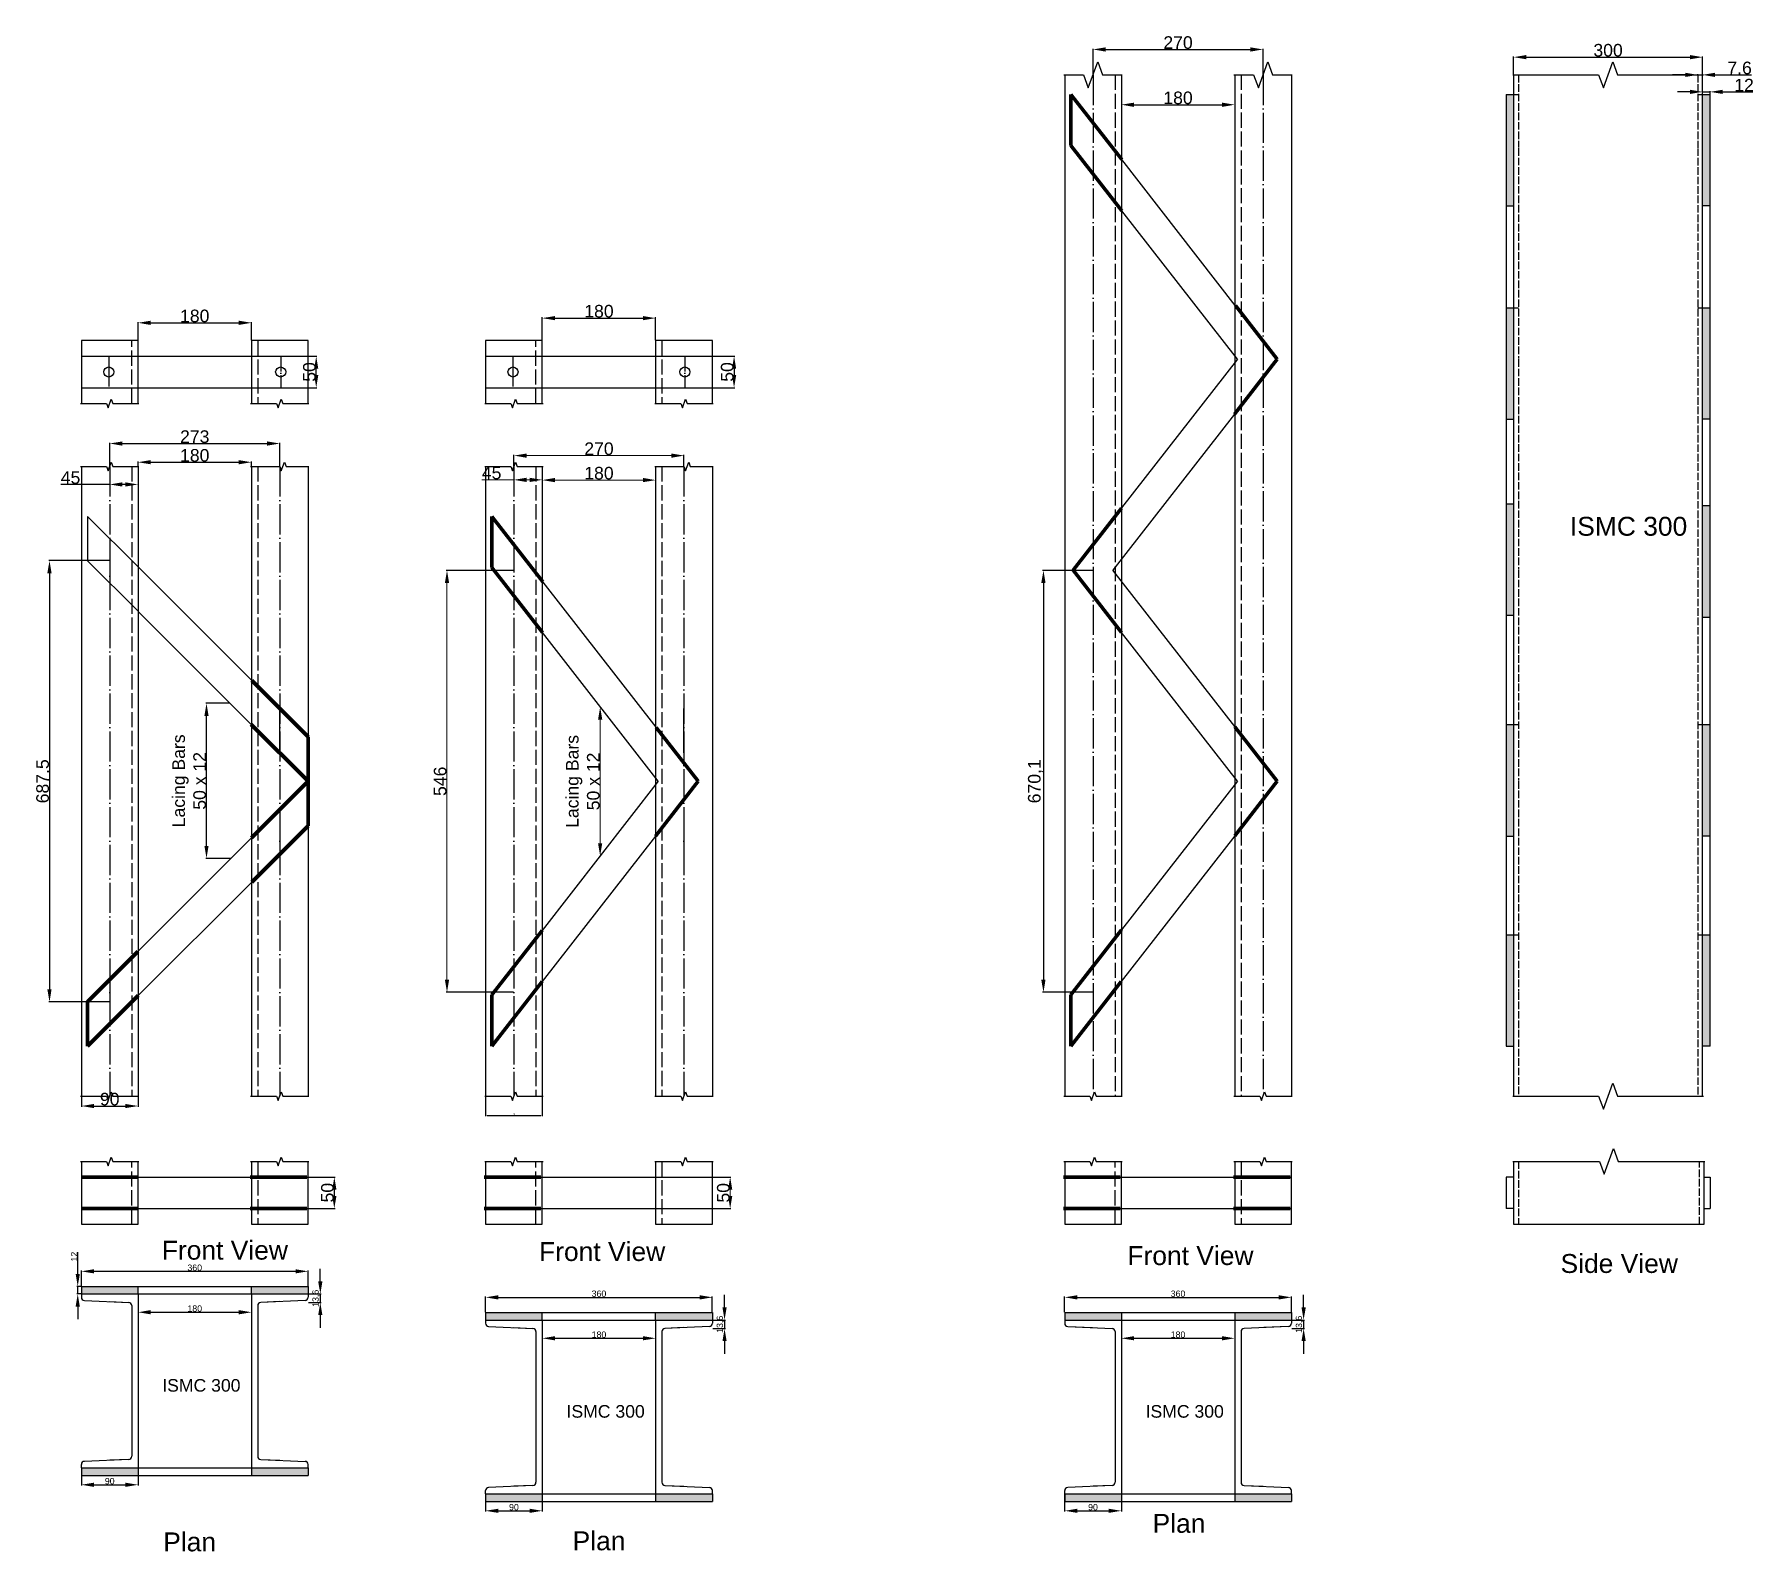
# Model space of a CAD drawing. Header units: millimetres. Extents: x 871 to 3601, y 145 to 2554.
import ezdxf

# ---------------------------------------------------------------- set-up
doc = ezdxf.new("R2010")
doc.units = ezdxf.units.MM
doc.linetypes.add('ACAD_ISO02W100', pattern=[15, 12, -3])
doc.linetypes.add('ACAD_ISO04W100', pattern=[30, 24, -3, 0, -3])
doc.styles.get("Standard").update_dxf_attribs({"font": 'arial.ttf'})
doc.dimstyles.new('ISO-25', dxfattribs={"dimtxt": 2.5, "dimasz": 2.5, "dimexe": 1.25, "dimexo": 0.625, "dimtad": 1, "dimtxsty": 'Standard', "dimcen": 2.5, "dimadec": 0, "dimazin": 0, "dimtfac": 1, "dimtmove": 0, "dimatfit": 3, "dimfxl": 1, "dimarcsym": 0})

msp = doc.modelspace()

# ---------------------------------------------------------------- texts
at = {"attachment_point": 1}
for s, width, insert, char_height in [('ISMC 300', 203.02116, (3309.298, 1788.153), 30), ('Front View ', 233.37819, (1073.573, 638.571), 30), ('Front View ', 233.37819, (1672.613, 636.421), 30), ('Front View ', 233.37819, (2606.687, 630.002), 30), ('Side View ', 233.37819, (3294.407, 617.43), 30), ('ISMC 300', 203.02116, (1074.338, 418.909), 20), ('ISMC 300', 203.02116, (1716.17, 377.58), 20), ('ISMC 300', 203.02116, (2635.6, 377.58), 20), ('Plan', 130.69787, (2646.684, 204.808), 30), ('Plan', 130.69787, (1075.852, 175.311), 30), ('Plan', 130.69787, (1725.902, 177.029), 30)]:
    msp.add_mtext_dynamic_manual_height_columns(s, width=width, gutter_width=12.5, heights=[0], dxfattribs=dict(at, insert=insert, char_height=char_height))

# ---------------------------------------------------------------- blocks, each defined once
blk = doc.blocks.new('*D44')
at = {"color": 0, "lineweight": -2, "transparency": 16777216}
for p, q in [((1035.9, 2068.8), (1035.9, 2097.5)), ((1055.9, 2096.3), (1195.9, 2096.3)), ((1215.9, 2068.8), (1215.9, 2097.5))]:
    blk.add_line(p, q, dxfattribs=at)
at = {"color": 0, "transparency": 16777216}
for points in [[(1055.9, 2099.6), (1055.9, 2092.9), (1035.9, 2096.3)], [(1195.9, 2099.6), (1195.9, 2092.9), (1215.9, 2096.3)]]:
    blk.add_solid(points, dxfattribs=at)
at = {"layer": 'Defpoints', "color": 0, "transparency": 16777216}
for p in [(1215.9, 2096.3), (1035.9, 2068.2), (1215.9, 2068.2)]:
    blk.add_point(p, dxfattribs=at)
at = {"color": 0, "transparency": 16777216, "insert": (1125.9, 2107.1), "char_height": 20, "attachment_point": 5}
blk.add_mtext('180', dxfattribs=at)
blk = doc.blocks.new('*D45')
at = {"color": 0, "lineweight": -2, "transparency": 16777216}
for p, q in [((1306.5, 2043.2), (1320, 2043.2)), ((1318.8, 2013.2), (1318.8, 2023.2)), ((1306.5, 1993.2), (1320, 1993.2))]:
    blk.add_line(p, q, dxfattribs=at)
at = {"color": 0, "transparency": 16777216}
for points in [[(1315.5, 2023.2), (1322.1, 2023.2), (1318.8, 2043.2)], [(1315.5, 2013.2), (1322.1, 2013.2), (1318.8, 1993.2)]]:
    blk.add_solid(points, dxfattribs=at)
at = {"layer": 'Defpoints', "color": 0, "transparency": 16777216}
for p in [(1305.9, 2043.2), (1318.8, 2043.2), (1305.9, 1993.2)]:
    blk.add_point(p, dxfattribs=at)
at = {"color": 0, "transparency": 16777216, "insert": (1308, 2018.2), "char_height": 20, "attachment_point": 5, "rotation": 90}
blk.add_mtext('50', dxfattribs=at)
blk = doc.blocks.new('*D46')
at = {"color": 0, "lineweight": -2, "transparency": 16777216}
for p, q in [((990.9, 1868.8), (990.9, 1905.8)), ((1010.9, 1904.6), (1240.9, 1904.6)), ((1260.9, 1868.8), (1260.9, 1905.8))]:
    blk.add_line(p, q, dxfattribs=at)
at = {"color": 0, "transparency": 16777216}
for points in [[(1010.9, 1907.9), (1010.9, 1901.2), (990.9, 1904.6)], [(1240.9, 1907.9), (1240.9, 1901.2), (1260.9, 1904.6)]]:
    blk.add_solid(points, dxfattribs=at)
at = {"layer": 'Defpoints', "color": 0, "transparency": 16777216}
for p in [(1260.9, 1904.6), (990.9, 1868.2), (1260.9, 1868.2)]:
    blk.add_point(p, dxfattribs=at)
at = {"color": 0, "transparency": 16777216, "insert": (1125.9, 1915.4), "char_height": 20, "attachment_point": 5}
blk.add_mtext('273', dxfattribs=at)
blk = doc.blocks.new('*D47')
at = {"color": 0, "lineweight": -2, "transparency": 16777216}
for p, q in [((1035.9, 1868.8), (1035.9, 1876.2)), ((1055.9, 1874.9), (1195.9, 1874.9)), ((1215.9, 1868.8), (1215.9, 1876.2))]:
    blk.add_line(p, q, dxfattribs=at)
at = {"color": 0, "transparency": 16777216}
for points in [[(1055.9, 1878.2), (1055.9, 1871.6), (1035.9, 1874.9)], [(1195.9, 1878.2), (1195.9, 1871.6), (1215.9, 1874.9)]]:
    blk.add_solid(points, dxfattribs=at)
at = {"layer": 'Defpoints', "color": 0, "transparency": 16777216}
for p in [(1035.9, 1868.2), (1215.9, 1874.9), (1215.9, 1868.2)]:
    blk.add_point(p, dxfattribs=at)
at = {"color": 0, "transparency": 16777216, "insert": (1125.9, 1885.7), "char_height": 20, "attachment_point": 5}
blk.add_mtext('180', dxfattribs=at)
blk = doc.blocks.new('*D48')
at = {"color": 0, "lineweight": -2, "transparency": 16777216}
for p, q in [((990.9, 1867.6), (990.9, 1838.4)), ((1035.9, 1867.6), (1035.9, 1838.4)), ((990.9, 1839.6), (913.2, 1839.6)), ((1015.9, 1839.6), (1010.9, 1839.6))]:
    blk.add_line(p, q, dxfattribs=at)
at = {"color": 0, "transparency": 16777216}
for points in [[(1010.9, 1842.9), (1010.9, 1836.3), (990.9, 1839.6)], [(1015.9, 1842.9), (1015.9, 1836.3), (1035.9, 1839.6)]]:
    blk.add_solid(points, dxfattribs=at)
at = {"layer": 'Defpoints', "color": 0, "transparency": 16777216}
for p in [(990.9, 1868.2), (1035.9, 1868.2), (990.9, 1839.6)]:
    blk.add_point(p, dxfattribs=at)
at = {"color": 0, "transparency": 16777216, "insert": (928.7, 1850.4), "char_height": 20, "attachment_point": 5}
blk.add_mtext('45', dxfattribs=at)
blk = doc.blocks.new('*D49')
at = {"color": 0, "lineweight": -2, "transparency": 16777216}
for p, q in [((990.3, 1718.6), (894, 1718.6)), ((895.3, 1698.6), (895.3, 1037.8)), ((990.3, 1017.8), (894, 1017.8))]:
    blk.add_line(p, q, dxfattribs=at)
at = {"color": 0, "transparency": 16777216}
for points in [[(891.9, 1698.6), (898.6, 1698.6), (895.3, 1718.6)], [(891.9, 1037.8), (898.6, 1037.8), (895.3, 1017.8)]]:
    blk.add_solid(points, dxfattribs=at)
at = {"layer": 'Defpoints', "color": 0, "transparency": 16777216}
for p in [(990.9, 1718.6), (895.3, 1017.8), (990.9, 1017.8)]:
    blk.add_point(p, dxfattribs=at)
at = {"color": 0, "transparency": 16777216, "insert": (884.4, 1368.2), "char_height": 20, "attachment_point": 5, "rotation": 90}
blk.add_mtext('687.5', dxfattribs=at)
blk = doc.blocks.new('*D50')
at = {"color": 0, "lineweight": -2, "transparency": 16777216}
for p, q in [((945.9, 867.6), (945.9, 851.3)), ((965.9, 852.5), (1015.9, 852.5)), ((1035.9, 867.6), (1035.9, 851.3))]:
    blk.add_line(p, q, dxfattribs=at)
at = {"color": 0, "transparency": 16777216}
for points in [[(965.9, 855.8), (965.9, 849.2), (945.9, 852.5)], [(1015.9, 855.8), (1015.9, 849.2), (1035.9, 852.5)]]:
    blk.add_solid(points, dxfattribs=at)
at = {"layer": 'Defpoints', "color": 0, "transparency": 16777216}
for p in [(945.9, 868.2), (1035.9, 868.2), (1035.9, 852.5)]:
    blk.add_point(p, dxfattribs=at)
at = {"color": 0, "transparency": 16777216, "insert": (990.9, 863.3), "char_height": 20, "attachment_point": 5}
blk.add_mtext('90', dxfattribs=at)
blk = doc.blocks.new('*D51')
at = {"color": 0, "lineweight": -2, "transparency": 16777216}
for p, q in [((1306.5, 739.7), (1348.8, 739.7)), ((1347.5, 719.7), (1347.5, 709.7)), ((1306.5, 689.7), (1348.8, 689.7))]:
    blk.add_line(p, q, dxfattribs=at)
at = {"color": 0, "transparency": 16777216}
for points in [[(1344.2, 719.7), (1350.9, 719.7), (1347.5, 739.7)], [(1344.2, 709.7), (1350.9, 709.7), (1347.5, 689.7)]]:
    blk.add_solid(points, dxfattribs=at)
at = {"layer": 'Defpoints', "color": 0, "transparency": 16777216}
for p in [(1305.9, 739.7), (1305.9, 689.7), (1347.5, 689.7)]:
    blk.add_point(p, dxfattribs=at)
at = {"color": 0, "transparency": 16777216, "insert": (1336.7, 714.9), "char_height": 20, "attachment_point": 5, "rotation": 90}
blk.add_mtext('50', dxfattribs=at)
blk = doc.blocks.new('*D52')
at = {"color": 0, "lineweight": -2, "transparency": 16777216}
for p, q in [((1181.4, 1492.1), (1143.4, 1492.1)), ((1144.6, 1265.7), (1144.6, 1472.1)), ((1182.7, 1245.7), (1143.4, 1245.7))]:
    blk.add_line(p, q, dxfattribs=at)
at = {"color": 0, "transparency": 16777216}
for points in [[(1141.3, 1472.1), (1147.9, 1472.1), (1144.6, 1492.1)], [(1141.3, 1265.7), (1147.9, 1265.7), (1144.6, 1245.7)]]:
    blk.add_solid(points, dxfattribs=at)
at = {"layer": 'Defpoints', "color": 0, "transparency": 16777216}
for p in [(1144.6, 1492.1), (1182, 1492.1), (1183.4, 1245.7)]:
    blk.add_point(p, dxfattribs=at)
at = {"color": 0, "transparency": 16777216, "insert": (1117.1, 1368.9), "char_height": 20, "attachment_point": 5, "rotation": 90}
blk.add_mtext('Lacing Bars\\P50 x 12', dxfattribs=at)
blk = doc.blocks.new('*D53')
at = {"color": 0, "lineweight": -2, "transparency": 16777216}
for p, q in [((1677.7, 2068.8), (1677.7, 2105)), ((1697.7, 2103.7), (1837.7, 2103.7)), ((1857.7, 2068.8), (1857.7, 2105))]:
    blk.add_line(p, q, dxfattribs=at)
at = {"color": 0, "transparency": 16777216}
for points in [[(1697.7, 2107), (1697.7, 2100.4), (1677.7, 2103.7)], [(1837.7, 2107), (1837.7, 2100.4), (1857.7, 2103.7)]]:
    blk.add_solid(points, dxfattribs=at)
at = {"layer": 'Defpoints', "color": 0, "transparency": 16777216}
for p in [(1857.7, 2103.7), (1677.7, 2068.2), (1857.7, 2068.2)]:
    blk.add_point(p, dxfattribs=at)
at = {"color": 0, "transparency": 16777216, "insert": (1767.7, 2114.6), "char_height": 20, "attachment_point": 5}
blk.add_mtext('180', dxfattribs=at)
blk = doc.blocks.new('*D54')
at = {"color": 0, "lineweight": -2, "transparency": 16777216}
for p, q in [((1632.7, 1868.8), (1632.7, 1886.6)), ((1902.7, 1868.8), (1902.7, 1886.6))]:
    blk.add_line(p, q, dxfattribs=at)
at = {"color": 0, "lineweight": 5, "transparency": 16777216}
blk.add_line((1652.7, 1885.4), (1882.7, 1885.4), dxfattribs=at)
at = {"color": 0, "transparency": 16777216}
for points in [[(1652.7, 1888.7), (1652.7, 1882), (1632.7, 1885.4)], [(1882.7, 1888.7), (1882.7, 1882), (1902.7, 1885.4)]]:
    blk.add_solid(points, dxfattribs=at)
at = {"layer": 'Defpoints', "color": 0, "transparency": 16777216}
for p in [(1902.7, 1885.4), (1632.7, 1868.2), (1902.7, 1868.2)]:
    blk.add_point(p, dxfattribs=at)
at = {"color": 0, "transparency": 16777216, "insert": (1767.7, 1896.2), "char_height": 20, "attachment_point": 5}
blk.add_mtext('270', dxfattribs=at)
blk = doc.blocks.new('*D55')
at = {"color": 0, "lineweight": -2, "transparency": 16777216}
for p, q in [((1632.7, 1867.6), (1632.7, 1845.6)), ((1677.7, 1867.6), (1677.7, 1845.6))]:
    blk.add_line(p, q, dxfattribs=at)
at = {"color": 0, "lineweight": 5, "transparency": 16777216}
for p, q in [((1632.7, 1846.9), (1581.9, 1846.9)), ((1657.7, 1846.9), (1652.7, 1846.9))]:
    blk.add_line(p, q, dxfattribs=at)
at = {"color": 0, "transparency": 16777216}
for points in [[(1652.7, 1850.2), (1652.7, 1843.5), (1632.7, 1846.9)], [(1657.7, 1850.2), (1657.7, 1843.5), (1677.7, 1846.9)]]:
    blk.add_solid(points, dxfattribs=at)
at = {"layer": 'Defpoints', "color": 0, "transparency": 16777216}
for p in [(1632.7, 1868.2), (1677.7, 1868.2), (1677.7, 1846.9)]:
    blk.add_point(p, dxfattribs=at)
at = {"color": 0, "transparency": 16777216, "insert": (1597.3, 1857.7), "char_height": 20, "attachment_point": 5}
blk.add_mtext('45', dxfattribs=at)
blk = doc.blocks.new('*D56')
at = {"color": 0, "lineweight": -2, "transparency": 16777216}
for p, q in [((1632.1, 1703.2), (1525.2, 1703.2)), ((1632.1, 1033.1), (1525.2, 1033.1))]:
    blk.add_line(p, q, dxfattribs=at)
at = {"color": 0, "lineweight": 5, "transparency": 16777216}
blk.add_line((1526.4, 1683.2), (1526.4, 1053.1), dxfattribs=at)
at = {"color": 0, "transparency": 16777216}
for points in [[(1523.1, 1683.2), (1529.8, 1683.2), (1526.4, 1703.2)], [(1523.1, 1053.1), (1529.8, 1053.1), (1526.4, 1033.1)]]:
    blk.add_solid(points, dxfattribs=at)
at = {"layer": 'Defpoints', "color": 0, "transparency": 16777216}
for p in [(1632.7, 1703.2), (1526.4, 1033.1), (1632.7, 1033.1)]:
    blk.add_point(p, dxfattribs=at)
at = {"color": 0, "transparency": 16777216, "insert": (1515.6, 1368.2), "char_height": 20, "attachment_point": 5, "rotation": 90}
blk.add_mtext('546', dxfattribs=at)
blk = doc.blocks.new('*D57')
at = {"color": 0, "lineweight": -2, "transparency": 16777216}
for p, q in [((1769.3, 1486.3), (1768.4, 1486.3)), ((1770.2, 1249.7), (1770.9, 1249.7))]:
    blk.add_line(p, q, dxfattribs=at)
at = {"color": 0, "lineweight": 5, "transparency": 16777216}
blk.add_line((1769.6, 1269.7), (1769.6, 1466.3), dxfattribs=at)
at = {"color": 0, "transparency": 16777216}
for points in [[(1766.3, 1466.3), (1772.9, 1466.3), (1769.6, 1486.3)], [(1766.3, 1269.7), (1772.9, 1269.7), (1769.6, 1249.7)]]:
    blk.add_solid(points, dxfattribs=at)
at = {"layer": 'Defpoints', "color": 0, "transparency": 16777216}
for p in [(1769.6, 1486.3), (1769.9, 1486.3), (1769.6, 1249.7)]:
    blk.add_point(p, dxfattribs=at)
at = {"color": 0, "transparency": 16777216, "insert": (1742.1, 1368), "char_height": 20, "attachment_point": 5, "rotation": 90}
blk.add_mtext('Lacing Bars \\P50 x 12', dxfattribs=at)
blk = doc.blocks.new('*D58')
at = {"color": 0, "lineweight": -2, "transparency": 16777216}
for p, q in [((1677.7, 1867.6), (1677.7, 1845.3)), ((1857.7, 1867.6), (1857.7, 1845.3))]:
    blk.add_line(p, q, dxfattribs=at)
at = {"color": 0, "lineweight": 5, "transparency": 16777216}
blk.add_line((1697.7, 1846.5), (1837.7, 1846.5), dxfattribs=at)
at = {"color": 0, "transparency": 16777216}
for points in [[(1697.7, 1849.9), (1697.7, 1843.2), (1677.7, 1846.5)], [(1837.7, 1849.9), (1837.7, 1843.2), (1857.7, 1846.5)]]:
    blk.add_solid(points, dxfattribs=at)
at = {"layer": 'Defpoints', "color": 0, "transparency": 16777216}
for p in [(1677.7, 1868.2), (1857.7, 1868.2), (1857.7, 1846.5)]:
    blk.add_point(p, dxfattribs=at)
at = {"color": 0, "transparency": 16777216, "insert": (1767.7, 1857.4), "char_height": 20, "attachment_point": 5}
blk.add_mtext('180', dxfattribs=at)
blk = doc.blocks.new('*D59')
at = {"color": 0, "lineweight": -2, "transparency": 16777216}
for p, q in [((1948.3, 2043.2), (1983.5, 2043.2)), ((1982.2, 2023.2), (1982.2, 2013.2)), ((1948.3, 1993.2), (1983.5, 1993.2))]:
    blk.add_line(p, q, dxfattribs=at)
at = {"color": 0, "transparency": 16777216}
for points in [[(1978.9, 2023.2), (1985.6, 2023.2), (1982.2, 2043.2)], [(1978.9, 2013.2), (1985.6, 2013.2), (1982.2, 1993.2)]]:
    blk.add_solid(points, dxfattribs=at)
at = {"layer": 'Defpoints', "color": 0, "transparency": 16777216}
for p in [(1947.7, 2043.2), (1947.7, 1993.2), (1982.2, 1993.2)]:
    blk.add_point(p, dxfattribs=at)
at = {"color": 0, "transparency": 16777216, "insert": (1971.4, 2018.2), "char_height": 20, "attachment_point": 5, "rotation": 90}
blk.add_mtext('50', dxfattribs=at)
blk = doc.blocks.new('*D60')
at = {"color": 0, "lineweight": -2, "transparency": 16777216}
for p, q in [((1948.3, 739.7), (1977.3, 739.7)), ((1948.3, 689.7), (1977.3, 689.7))]:
    blk.add_line(p, q, dxfattribs=at)
at = {"color": 0, "lineweight": 5, "transparency": 16777216}
blk.add_line((1976, 719.7), (1976, 709.7), dxfattribs=at)
at = {"color": 0, "transparency": 16777216}
for points in [[(1972.7, 719.7), (1979.4, 719.7), (1976, 739.7)], [(1972.7, 709.7), (1979.4, 709.7), (1976, 689.7)]]:
    blk.add_solid(points, dxfattribs=at)
at = {"layer": 'Defpoints', "color": 0, "transparency": 16777216}
for p in [(1947.7, 739.7), (1947.7, 689.7), (1976, 689.7)]:
    blk.add_point(p, dxfattribs=at)
at = {"color": 0, "transparency": 16777216, "insert": (1965.2, 714.7), "char_height": 20, "attachment_point": 5, "rotation": 90}
blk.add_mtext('50', dxfattribs=at)
blk = doc.blocks.new('*D61')
at = {"color": 0, "lineweight": -2, "transparency": 16777216}
for p, q in [((1587.7, 867.6), (1587.7, 836.3)), ((1677.7, 867.6), (1677.7, 836.3)), ((1590.2, 837.5), (1675.2, 837.5))]:
    blk.add_line(p, q, dxfattribs=at)
at = {"color": 0, "transparency": 16777216}
for points in [[(1590.2, 838), (1590.2, 837.1), (1587.7, 837.5)], [(1675.2, 838), (1675.2, 837.1), (1677.7, 837.5)]]:
    blk.add_solid(points, dxfattribs=at)
at = {"layer": 'Defpoints', "color": 0, "transparency": 16777216}
for p in [(1587.7, 868.2), (1677.7, 868.2), (1677.7, 837.5)]:
    blk.add_point(p, dxfattribs=at)
at = {"color": 0, "transparency": 16777216, "insert": (1632.7, 839.4), "char_height": 2.5, "attachment_point": 5}
blk.add_mtext('90', dxfattribs=at)
blk = doc.blocks.new('*D62')
at = {"color": 0, "lineweight": -2, "transparency": 16777216}
for p, q in [((2552.1, 2490.7), (2552.1, 2531.6)), ((2572.1, 2530.4), (2802.1, 2530.4)), ((2822.1, 2490.7), (2822.1, 2531.6))]:
    blk.add_line(p, q, dxfattribs=at)
at = {"color": 0, "transparency": 16777216}
for points in [[(2572.1, 2533.7), (2572.1, 2527), (2552.1, 2530.4)], [(2802.1, 2533.7), (2802.1, 2527), (2822.1, 2530.4)]]:
    blk.add_solid(points, dxfattribs=at)
at = {"layer": 'Defpoints', "color": 0, "transparency": 16777216}
for p in [(2822.1, 2530.4), (2552.1, 2490), (2822.1, 2490)]:
    blk.add_point(p, dxfattribs=at)
at = {"color": 0, "transparency": 16777216, "insert": (2687.1, 2541.2), "char_height": 20, "attachment_point": 5}
blk.add_mtext('270', dxfattribs=at)
blk = doc.blocks.new('*D63')
at = {"color": 0, "lineweight": -2, "transparency": 16777216}
for p, q in [((2597.1, 2489.4), (2597.1, 2441.3)), ((2777.1, 2489.4), (2777.1, 2441.3)), ((2617.1, 2442.6), (2757.1, 2442.6))]:
    blk.add_line(p, q, dxfattribs=at)
at = {"color": 0, "transparency": 16777216}
for points in [[(2617.1, 2445.9), (2617.1, 2439.2), (2597.1, 2442.6)], [(2757.1, 2445.9), (2757.1, 2439.2), (2777.1, 2442.6)]]:
    blk.add_solid(points, dxfattribs=at)
at = {"layer": 'Defpoints', "color": 0, "transparency": 16777216}
for p in [(2597.1, 2490), (2777.1, 2490), (2777.1, 2442.6)]:
    blk.add_point(p, dxfattribs=at)
at = {"color": 0, "transparency": 16777216, "insert": (2687.1, 2453.4), "char_height": 20, "attachment_point": 5}
blk.add_mtext('180', dxfattribs=at)
blk = doc.blocks.new('*D64')
at = {"color": 0, "lineweight": -2, "transparency": 16777216}
for p, q in [((2551.5, 1703.2), (2472.1, 1703.2)), ((2473.4, 1683.2), (2473.4, 1053.1)), ((2551.5, 1033.1), (2472.1, 1033.1))]:
    blk.add_line(p, q, dxfattribs=at)
at = {"color": 0, "transparency": 16777216}
for points in [[(2470, 1683.2), (2476.7, 1683.2), (2473.4, 1703.2)], [(2470, 1053.1), (2476.7, 1053.1), (2473.4, 1033.1)]]:
    blk.add_solid(points, dxfattribs=at)
at = {"layer": 'Defpoints', "color": 0, "transparency": 16777216}
for p in [(2552.1, 1703.2), (2473.4, 1033.1), (2552.1, 1033.1)]:
    blk.add_point(p, dxfattribs=at)
at = {"color": 0, "transparency": 16777216, "insert": (2460.7, 1368.2), "char_height": 20, "attachment_point": 5, "rotation": 90}
blk.add_mtext('670,1', dxfattribs=at)
blk = doc.blocks.new('*D65')
at = {"color": 0, "lineweight": -2, "transparency": 16777216}
for p, q in [((3219.9, 2490.7), (3219.9, 2519.4)), ((3239.9, 2518.1), (3499.9, 2518.1)), ((3519.9, 2490.7), (3519.9, 2519.4))]:
    blk.add_line(p, q, dxfattribs=at)
at = {"color": 0, "transparency": 16777216}
for points in [[(3239.9, 2521.5), (3239.9, 2514.8), (3219.9, 2518.1)], [(3499.9, 2521.5), (3499.9, 2514.8), (3519.9, 2518.1)]]:
    blk.add_solid(points, dxfattribs=at)
at = {"layer": 'Defpoints', "color": 0, "transparency": 16777216}
for p in [(3519.9, 2518.1), (3219.9, 2490), (3519.9, 2490)]:
    blk.add_point(p, dxfattribs=at)
at = {"color": 0, "transparency": 16777216, "insert": (3369.9, 2529), "char_height": 20, "attachment_point": 5}
blk.add_mtext('300', dxfattribs=at)
blk = doc.blocks.new('*D66')
at = {"color": 0, "lineweight": -2, "transparency": 16777216}
for p, q in [((3499.9, 2463), (3479.9, 2463)), ((3519.9, 2459.6), (3519.9, 2464.3)), ((3519.9, 2463), (3531.9, 2463)), ((3531.9, 2459.6), (3531.9, 2464.3)), ((3551.9, 2463), (3599.7, 2463))]:
    blk.add_line(p, q, dxfattribs=at)
at = {"color": 0, "transparency": 16777216}
for points in [[(3499.9, 2466.4), (3499.9, 2459.7), (3519.9, 2463)], [(3551.9, 2466.4), (3551.9, 2459.7), (3531.9, 2463)]]:
    blk.add_solid(points, dxfattribs=at)
at = {"layer": 'Defpoints', "color": 0, "transparency": 16777216}
for p in [(3519.9, 2459), (3531.9, 2463), (3531.9, 2459)]:
    blk.add_point(p, dxfattribs=at)
at = {"color": 0, "transparency": 16777216, "insert": (3585.8, 2473.7), "char_height": 20, "attachment_point": 5}
blk.add_mtext('12', dxfattribs=at)
blk = doc.blocks.new('*D67')
at = {"color": 0, "lineweight": -2, "transparency": 16777216}
for p, q in [((3492.3, 2490), (3472.3, 2490)), ((3512.3, 2490.7), (3512.3, 2491.3)), ((3512.3, 2490), (3519.9, 2490)), ((3519.9, 2490.7), (3519.9, 2491.3)), ((3539.9, 2490), (3597.4, 2490))]:
    blk.add_line(p, q, dxfattribs=at)
at = {"color": 0, "transparency": 16777216}
for points in [[(3492.3, 2493.4), (3492.3, 2486.7), (3512.3, 2490)], [(3539.9, 2493.4), (3539.9, 2486.7), (3519.9, 2490)]]:
    blk.add_solid(points, dxfattribs=at)
at = {"layer": 'Defpoints', "color": 0, "transparency": 16777216}
for p in [(3512.3, 2490), (3519.9, 2490), (3519.9, 2490)]:
    blk.add_point(p, dxfattribs=at)
at = {"color": 0, "transparency": 16777216, "insert": (3578.7, 2500.9), "char_height": 20, "attachment_point": 5}
blk.add_mtext('7.6', dxfattribs=at)
blk = doc.blocks.new('*D68')
at = {"color": 0, "lineweight": -2, "transparency": 16777216}
for p, q in [((945.9, 566.6), (945.9, 591.3)), ((965.9, 590), (1285.9, 590)), ((1305.9, 566.6), (1305.9, 591.3))]:
    blk.add_line(p, q, dxfattribs=at)
at = {"color": 0, "transparency": 16777216}
for points in [[(965.9, 593.3), (965.9, 586.7), (945.9, 590)], [(1285.9, 593.3), (1285.9, 586.7), (1305.9, 590)]]:
    blk.add_solid(points, dxfattribs=at)
at = {"layer": 'Defpoints', "color": 0, "transparency": 16777216}
for p in [(1305.9, 590), (945.9, 566), (1305.9, 566)]:
    blk.add_point(p, dxfattribs=at)
at = {"color": 0, "transparency": 16777216, "insert": (1125.9, 595.7), "char_height": 10, "attachment_point": 5}
blk.add_mtext('360', dxfattribs=at)
blk = doc.blocks.new('*D69')
at = {"color": 0, "lineweight": -2, "transparency": 16777216}
for p, q in [((940.1, 586), (940.1, 620.5)), ((945.3, 566), (938.9, 566)), ((945.3, 554), (938.9, 554)), ((940.1, 554), (940.1, 566)), ((940.1, 534), (940.1, 514))]:
    blk.add_line(p, q, dxfattribs=at)
at = {"color": 0, "transparency": 16777216}
for points in [[(936.8, 586), (943.5, 586), (940.1, 566)], [(936.8, 534), (943.5, 534), (940.1, 554)]]:
    blk.add_solid(points, dxfattribs=at)
at = {"layer": 'Defpoints', "color": 0, "transparency": 16777216}
for p in [(940.1, 566), (945.9, 566), (945.9, 554)]:
    blk.add_point(p, dxfattribs=at)
at = {"color": 0, "transparency": 16777216, "insert": (934.5, 613.3), "char_height": 10, "attachment_point": 5, "rotation": 90}
blk.add_mtext('12', dxfattribs=at)
blk = doc.blocks.new('*D41')
at = {"color": 0, "lineweight": -2, "transparency": 16777216}
for p, q in [((1325.3, 574), (1325.3, 594)), ((1306.5, 554), (1326.5, 554)), ((1325.3, 554), (1325.3, 540.4)), ((1306.5, 540.4), (1326.5, 540.4)), ((1325.3, 520.4), (1325.3, 500.4))]:
    blk.add_line(p, q, dxfattribs=at)
at = {"color": 0, "transparency": 16777216}
for points in [[(1321.9, 574), (1328.6, 574), (1325.3, 554)], [(1321.9, 520.4), (1328.6, 520.4), (1325.3, 540.4)]]:
    blk.add_solid(points, dxfattribs=at)
at = {"layer": 'Defpoints', "color": 0, "transparency": 16777216}
for p in [(1305.9, 554), (1305.9, 540.4), (1325.3, 540.4)]:
    blk.add_point(p, dxfattribs=at)
at = {"color": 0, "transparency": 16777216, "insert": (1318.6, 547.2), "char_height": 10, "attachment_point": 5, "rotation": 90}
blk.add_mtext('13,6', dxfattribs=at)
blk = doc.blocks.new('*D70')
at = {"color": 0, "lineweight": -2, "transparency": 16777216}
for p, q in [((945.9, 277.4), (945.9, 249.8)), ((1035.9, 277.4), (1035.9, 249.8)), ((965.9, 251), (1015.9, 251))]:
    blk.add_line(p, q, dxfattribs=at)
at = {"color": 0, "transparency": 16777216}
for points in [[(965.9, 254.4), (965.9, 247.7), (945.9, 251)], [(1015.9, 254.4), (1015.9, 247.7), (1035.9, 251)]]:
    blk.add_solid(points, dxfattribs=at)
at = {"layer": 'Defpoints', "color": 0, "transparency": 16777216}
for p in [(945.9, 278), (1035.9, 278), (1035.9, 251)]:
    blk.add_point(p, dxfattribs=at)
at = {"color": 0, "transparency": 16777216, "insert": (990.9, 256.8), "char_height": 10, "attachment_point": 5}
blk.add_mtext('90', dxfattribs=at)
blk = doc.blocks.new('*D71')
at = {"color": 0, "lineweight": -2, "transparency": 16777216}
for p, q in [((1035.9, 553.4), (1035.9, 523.8)), ((1215.9, 553.4), (1215.9, 523.8)), ((1055.9, 525), (1195.9, 525))]:
    blk.add_line(p, q, dxfattribs=at)
at = {"color": 0, "transparency": 16777216}
for points in [[(1055.9, 528.4), (1055.9, 521.7), (1035.9, 525)], [(1195.9, 528.4), (1195.9, 521.7), (1215.9, 525)]]:
    blk.add_solid(points, dxfattribs=at)
at = {"layer": 'Defpoints', "color": 0, "transparency": 16777216}
for p in [(1035.9, 554), (1215.9, 554), (1215.9, 525)]:
    blk.add_point(p, dxfattribs=at)
at = {"color": 0, "transparency": 16777216, "insert": (1125.9, 530.8), "char_height": 10, "attachment_point": 5}
blk.add_mtext('180', dxfattribs=at)
blk = doc.blocks.new('*D72')
at = {"color": 0, "lineweight": -2, "transparency": 16777216}
for p, q in [((1587.7, 525.3), (1587.7, 549.9)), ((1607.7, 548.7), (1927.7, 548.7)), ((1947.7, 525.3), (1947.7, 549.9))]:
    blk.add_line(p, q, dxfattribs=at)
at = {"color": 0, "transparency": 16777216}
for points in [[(1607.7, 552), (1607.7, 545.3), (1587.7, 548.7)], [(1927.7, 552), (1927.7, 545.3), (1947.7, 548.7)]]:
    blk.add_solid(points, dxfattribs=at)
at = {"layer": 'Defpoints', "color": 0, "transparency": 16777216}
for p in [(1947.7, 548.7), (1587.7, 524.7), (1947.7, 524.7)]:
    blk.add_point(p, dxfattribs=at)
at = {"color": 0, "transparency": 16777216, "insert": (1767.7, 554.4), "char_height": 10, "attachment_point": 5}
blk.add_mtext('360', dxfattribs=at)
blk = doc.blocks.new('*D42')
at = {"color": 0, "lineweight": -2, "transparency": 16777216}
for p, q in [((1967.1, 532.7), (1967.1, 552.7)), ((1948.3, 512.7), (1968.4, 512.7)), ((1948.3, 499.1), (1968.4, 499.1)), ((1967.1, 512.7), (1967.1, 499.1)), ((1967.1, 479.1), (1967.1, 459.1))]:
    blk.add_line(p, q, dxfattribs=at)
at = {"color": 0, "transparency": 16777216}
for points in [[(1963.8, 532.7), (1970.4, 532.7), (1967.1, 512.7)], [(1963.8, 479.1), (1970.4, 479.1), (1967.1, 499.1)]]:
    blk.add_solid(points, dxfattribs=at)
at = {"layer": 'Defpoints', "color": 0, "transparency": 16777216}
for p in [(1947.7, 512.7), (1947.7, 499.1), (1967.1, 499.1)]:
    blk.add_point(p, dxfattribs=at)
at = {"color": 0, "transparency": 16777216, "insert": (1960.5, 505.9), "char_height": 10, "attachment_point": 5, "rotation": 90}
blk.add_mtext('13,6', dxfattribs=at)
blk = doc.blocks.new('*D73')
at = {"color": 0, "lineweight": -2, "transparency": 16777216}
for p, q in [((1587.7, 236.1), (1587.7, 208.5)), ((1677.7, 236.1), (1677.7, 208.5)), ((1607.7, 209.7), (1657.7, 209.7))]:
    blk.add_line(p, q, dxfattribs=at)
at = {"color": 0, "transparency": 16777216}
for points in [[(1607.7, 213), (1607.7, 206.4), (1587.7, 209.7)], [(1657.7, 213), (1657.7, 206.4), (1677.7, 209.7)]]:
    blk.add_solid(points, dxfattribs=at)
at = {"layer": 'Defpoints', "color": 0, "transparency": 16777216}
for p in [(1587.7, 236.7), (1677.7, 236.7), (1677.7, 209.7)]:
    blk.add_point(p, dxfattribs=at)
at = {"color": 0, "transparency": 16777216, "insert": (1632.7, 215.4), "char_height": 10, "attachment_point": 5}
blk.add_mtext('90', dxfattribs=at)
blk = doc.blocks.new('*D74')
at = {"color": 0, "lineweight": -2, "transparency": 16777216}
for p, q in [((1677.7, 512.1), (1677.7, 482.4)), ((1857.7, 512.1), (1857.7, 482.4)), ((1697.7, 483.7), (1837.7, 483.7))]:
    blk.add_line(p, q, dxfattribs=at)
at = {"color": 0, "transparency": 16777216}
for points in [[(1697.7, 487), (1697.7, 480.4), (1677.7, 483.7)], [(1837.7, 487), (1837.7, 480.4), (1857.7, 483.7)]]:
    blk.add_solid(points, dxfattribs=at)
at = {"layer": 'Defpoints', "color": 0, "transparency": 16777216}
for p in [(1677.7, 512.7), (1857.7, 512.7), (1857.7, 483.7)]:
    blk.add_point(p, dxfattribs=at)
at = {"color": 0, "transparency": 16777216, "insert": (1767.7, 489.4), "char_height": 10, "attachment_point": 5}
blk.add_mtext('180', dxfattribs=at)
blk = doc.blocks.new('*D75')
at = {"color": 0, "lineweight": -2, "transparency": 16777216}
for p, q in [((2507.1, 525.3), (2507.1, 549.9)), ((2527.1, 548.7), (2847.1, 548.7)), ((2867.1, 525.3), (2867.1, 549.9))]:
    blk.add_line(p, q, dxfattribs=at)
at = {"color": 0, "transparency": 16777216}
for points in [[(2527.1, 552), (2527.1, 545.3), (2507.1, 548.7)], [(2847.1, 552), (2847.1, 545.3), (2867.1, 548.7)]]:
    blk.add_solid(points, dxfattribs=at)
at = {"layer": 'Defpoints', "color": 0, "transparency": 16777216}
for p in [(2867.1, 548.7), (2507.1, 524.7), (2867.1, 524.7)]:
    blk.add_point(p, dxfattribs=at)
at = {"color": 0, "transparency": 16777216, "insert": (2687.1, 554.4), "char_height": 10, "attachment_point": 5}
blk.add_mtext('360', dxfattribs=at)
blk = doc.blocks.new('*D43')
at = {"color": 0, "lineweight": -2, "transparency": 16777216}
for p, q in [((2886.5, 532.7), (2886.5, 552.7)), ((2867.8, 512.7), (2887.8, 512.7)), ((2867.8, 499.1), (2887.8, 499.1)), ((2886.5, 512.7), (2886.5, 499.1)), ((2886.5, 479.1), (2886.5, 459.1))]:
    blk.add_line(p, q, dxfattribs=at)
at = {"color": 0, "transparency": 16777216}
for points in [[(2883.2, 532.7), (2889.9, 532.7), (2886.5, 512.7)], [(2883.2, 479.1), (2889.9, 479.1), (2886.5, 499.1)]]:
    blk.add_solid(points, dxfattribs=at)
at = {"layer": 'Defpoints', "color": 0, "transparency": 16777216}
for p in [(2867.1, 512.7), (2867.1, 499.1), (2886.5, 499.1)]:
    blk.add_point(p, dxfattribs=at)
at = {"color": 0, "transparency": 16777216, "insert": (2879.9, 505.9), "char_height": 10, "attachment_point": 5, "rotation": 90}
blk.add_mtext('13,6', dxfattribs=at)
blk = doc.blocks.new('*D76')
at = {"color": 0, "lineweight": -2, "transparency": 16777216}
for p, q in [((2507.1, 236.1), (2507.1, 208.5)), ((2597.1, 236.1), (2597.1, 208.5)), ((2527.1, 209.7), (2577.1, 209.7))]:
    blk.add_line(p, q, dxfattribs=at)
at = {"color": 0, "transparency": 16777216}
for points in [[(2527.1, 213), (2527.1, 206.4), (2507.1, 209.7)], [(2577.1, 213), (2577.1, 206.4), (2597.1, 209.7)]]:
    blk.add_solid(points, dxfattribs=at)
at = {"layer": 'Defpoints', "color": 0, "transparency": 16777216}
for p in [(2507.1, 236.7), (2597.1, 236.7), (2597.1, 209.7)]:
    blk.add_point(p, dxfattribs=at)
at = {"color": 0, "transparency": 16777216, "insert": (2552.1, 215.4), "char_height": 10, "attachment_point": 5}
blk.add_mtext('90', dxfattribs=at)
blk = doc.blocks.new('*D77')
at = {"color": 0, "lineweight": -2, "transparency": 16777216}
for p, q in [((2597.1, 512.1), (2597.1, 482.4)), ((2777.1, 512.1), (2777.1, 482.4)), ((2617.1, 483.7), (2757.1, 483.7))]:
    blk.add_line(p, q, dxfattribs=at)
at = {"color": 0, "transparency": 16777216}
for points in [[(2617.1, 487), (2617.1, 480.4), (2597.1, 483.7)], [(2757.1, 487), (2757.1, 480.4), (2777.1, 483.7)]]:
    blk.add_solid(points, dxfattribs=at)
at = {"layer": 'Defpoints', "color": 0, "transparency": 16777216}
for p in [(2597.1, 512.7), (2777.1, 512.7), (2777.1, 483.7)]:
    blk.add_point(p, dxfattribs=at)
at = {"color": 0, "transparency": 16777216, "insert": (2687.1, 489.4), "char_height": 10, "attachment_point": 5}
blk.add_mtext('180', dxfattribs=at)

# ---------------------------------------------------------------- dimensions: what is measured, and where the dimension line sits
for base, p1, p2, override, picture, middle in [((2822.145, 2530.361), (2552.145, 2490.03), (2822.145, 2490.03), {"dimtxt": 20, "dimasz": 20}, '*D62', (2687.145, 2541.197)), ((3519.919, 2518.128), (3219.919, 2490.03), (3519.919, 2490.03), {"dimtxt": 20, "dimasz": 20}, '*D65', (3369.919, 2528.971)), ((2777.145, 2442.55), (2597.145, 2490.03), (2777.145, 2490.03), {"dimtxt": 20, "dimasz": 20}, '*D63', (2687.145, 2453.387)), ((1215.883, 2096.266), (1035.883, 2068.195), (1215.883, 2068.195), {"dimtxt": 20, "dimasz": 20}, '*D44', (1125.883, 2107.102)), ((1857.714, 2103.714), (1677.714, 2068.195), (1857.714, 2068.195), {"dimtxt": 20, "dimasz": 20}, '*D53', (1767.714, 2114.55)), ((1215.883, 1874.912), (1035.883, 1868.195), (1215.883, 1868.195), {"dimtxt": 20, "dimasz": 20}, '*D47', (1125.883, 1885.749)), ((1902.714, 1885.357), (1632.714, 1868.195), (1902.714, 1868.195), {"dimtxt": 20, "dimasz": 20, "dimlwd": 5}, '*D54', (1767.714, 1896.193)), ((1857.714, 1846.521), (1677.714, 1868.195), (1857.714, 1868.195), {"dimtxt": 20, "dimasz": 20, "dimlwd": 5}, '*D58', (1767.714, 1857.358)), ((1035.883, 852.501), (945.883, 868.195), (1035.883, 868.195), {"dimtxt": 20, "dimasz": 20}, '*D50', (990.883, 863.337)), ((1305.883, 590.011), (945.883, 566.007), (1305.883, 566.007), {"dimtxt": 10, "dimasz": 20}, '*D68', (1125.883, 595.745)), ((1215.883, 525.028), (1035.883, 554.007), (1215.883, 554.007), {"dimtxt": 10, "dimasz": 20}, '*D71', (1125.883, 530.759)), ((1947.714, 548.682), (1587.714, 524.678), (1947.714, 524.678), {"dimtxt": 10, "dimasz": 20}, '*D72', (1767.714, 554.416)), ((2867.145, 548.682), (2507.145, 524.678), (2867.145, 524.678), {"dimtxt": 10, "dimasz": 20}, '*D75', (2687.145, 554.416)), ((1857.714, 483.7), (1677.714, 512.678), (1857.714, 512.678), {"dimtxt": 10, "dimasz": 20}, '*D74', (1767.714, 489.431)), ((2777.145, 483.7), (2597.145, 512.678), (2777.145, 512.678), {"dimtxt": 10, "dimasz": 20}, '*D77', (2687.145, 489.431)), ((1035.883, 251.038), (945.883, 278.007), (1035.883, 278.007), {"dimtxt": 10, "dimasz": 20}, '*D70', (990.883, 256.769)), ((1677.714, 209.71), (1587.714, 236.678), (1677.714, 236.678), {"dimtxt": 10, "dimasz": 20}, '*D73', (1632.714, 215.441)), ((2597.145, 209.71), (2507.145, 236.678), (2597.145, 236.678), {"dimtxt": 10, "dimasz": 20}, '*D76', (2552.145, 215.441))]:
    dim = msp.add_linear_dim(base=base, p1=p1, p2=p2, dimstyle='ISO-25', override=override)
    dim.commit()
    dim.dimension.update_dxf_attribs({"geometry": picture, "text_midpoint": middle})
dim = msp.add_linear_dim(base=(3519.919, 2490.03), p1=(3512.319, 2490.03), p2=(3519.919, 2490.03), text='7.6', dimstyle='ISO-25', override={"dimtxt": 20, "dimasz": 20})
dim.commit()
dim.dimension.update_dxf_attribs({"geometry": '*D67', "text_midpoint": (3578.662, 2490.03), "dimtype": 160})
for base, p1, p2, override, picture, middle in [((3531.919, 2463.019), (3519.919, 2459.007), (3531.919, 2459.007), {"dimtxt": 20, "dimasz": 20}, '*D66', (3585.825, 2463.019)), ((990.883, 1839.602), (1035.883, 1868.195), (990.883, 1868.195), {"dimtxt": 20, "dimasz": 20}, '*D48', (928.667, 1839.602)), ((1677.714, 1846.88), (1632.714, 1868.195), (1677.714, 1868.195), {"dimtxt": 20, "dimasz": 20, "dimlwd": 5}, '*D55', (1597.287, 1846.88))]:
    dim = msp.add_linear_dim(base=base, p1=p1, p2=p2, dimstyle='ISO-25', override=override)
    dim.commit()
    dim.dimension.update_dxf_attribs({"geometry": picture, "text_midpoint": middle, "dimtype": 160})
for base, p1, p2, override, picture, middle in [((1318.791, 2043.195), (1305.883, 1993.195), (1305.883, 2043.195), {"dimtxt": 20, "dimasz": 20}, '*D45', (1307.954, 2018.195)), ((2473.366, 1033.145), (2552.145, 1703.245), (2552.145, 1033.145), {"dimtxt": 20, "dimasz": 20}, '*D64', (2460.722, 1368.195)), ((1976.045, 689.661), (1947.714, 739.661), (1947.714, 689.661), {"dimtxt": 20, "dimasz": 20, "dimlwd": 5}, '*D60', (1965.209, 714.661)), ((940.136, 566.007), (945.883, 554.007), (945.883, 566.007), {"dimtxt": 10, "dimasz": 20}, '*D69', (934.49, 613.272))]:
    dim = msp.add_linear_dim(base=base, p1=p1, p2=p2, angle=90, dimstyle='ISO-25', override=override)
    dim.commit()
    dim.dimension.update_dxf_attribs({"geometry": picture, "text_midpoint": middle})
for base, p1, p2, override, picture, middle in [((1982.239, 1993.195), (1947.714, 2043.195), (1947.714, 1993.195), {"dimtxt": 20, "dimasz": 20}, '*D59', (1982.239, 2018.195)), ((1347.524, 689.661), (1305.883, 739.661), (1305.883, 689.661), {"dimtxt": 20, "dimasz": 20}, '*D51', (1347.524, 714.948)), ((1325.276, 540.407), (1305.883, 554.007), (1305.883, 540.407), {"dimtxt": 10, "dimasz": 20}, '*D41', (1325.276, 547.207)), ((1967.107, 499.078), (1947.714, 512.678), (1947.714, 499.078), {"dimtxt": 10, "dimasz": 20}, '*D42', (1967.107, 505.878)), ((2886.538, 499.078), (2867.145, 512.678), (2867.145, 499.078), {"dimtxt": 10, "dimasz": 20}, '*D43', (2886.538, 505.878))]:
    dim = msp.add_linear_dim(base=base, p1=p1, p2=p2, angle=90, dimstyle='ISO-25', override=override)
    dim.commit()
    dim.dimension.update_dxf_attribs({"geometry": picture, "text_midpoint": middle, "dimtype": 160})
dim = msp.add_linear_dim(base=(1260.883, 1904.568), p1=(990.883, 1868.195), p2=(1260.883, 1868.195), text='273', dimstyle='ISO-25', override={"dimtxt": 20, "dimasz": 20})
dim.commit()
dim.dimension.update_dxf_attribs({"geometry": '*D46', "text_midpoint": (1125.883, 1915.412)})
for base, p1, p2, text, override, picture, middle in [((895.268, 1017.84), (990.883, 1718.55), (990.883, 1017.84), '687.5', {"dimtxt": 20, "dimasz": 20}, '*D49', (884.432, 1368.195)), ((1526.429, 1033.145), (1632.714, 1703.245), (1632.714, 1033.145), '546', {"dimtxt": 20, "dimasz": 20, "dimlwd": 5}, '*D56', (1515.593, 1368.195)), ((1144.601, 1492.07), (1183.363, 1245.675), (1182.008, 1492.07), 'Lacing Bars\\P50 x 12', {"dimtxt": 20, "dimasz": 20}, '*D52', (1117.097, 1368.872)), ((1769.616, 1486.32), (1769.616, 1249.708), (1769.898, 1486.32), 'Lacing Bars \\P50 x 12', {"dimtxt": 20, "dimasz": 20, "dimlwd": 5}, '*D57', (1742.112, 1368.014))]:
    dim = msp.add_linear_dim(base=base, p1=p1, p2=p2, angle=90, text=text, dimstyle='ISO-25', override=override)
    dim.commit()
    dim.dimension.update_dxf_attribs({"geometry": picture, "text_midpoint": middle})
dim = msp.add_linear_dim(base=(1677.714, 837.54), p1=(1587.714, 868.195), p2=(1677.714, 868.195), dimstyle='ISO-25')
dim.commit()
dim.dimension.update_dxf_attribs({"geometry": '*D61', "text_midpoint": (1632.714, 839.441)})

# ---------------------------------------------------------------- hatches: boundary and pattern name
h = msp.add_hatch(color=256)
h.dxf.hatch_style = 1
h.paths.add_polyline_path([(3219.919, 2459.007), (3207.919, 2459.007), (3207.919, 2373.155), (3207.919, 2281.865), (3219.919, 2281.865), (3219.919, 2373.346)])
h.paths.add_polyline_path([(3519.919, 2373.346), (3519.919, 2281.865), (3531.919, 2281.865), (3531.919, 2373.538), (3531.919, 2459.007), (3519.919, 2459.007)])
h.paths.add_polyline_path([(3219.919, 2120.21), (3207.919, 2120.21), (3207.919, 2038.105), (3207.919, 1943.069), (3219.919, 1943.069), (3219.919, 2038.296)])
h.paths.add_polyline_path([(3519.919, 2038.296), (3519.919, 1943.069), (3531.919, 1943.069), (3531.919, 2038.487), (3531.919, 2120.21), (3519.919, 2120.21)])
h.paths.add_polyline_path([(3219.919, 1369.195), (3219.919, 1458.416), (3207.919, 1458.416), (3207.919, 1368.004), (3207.919, 1281.274), (3219.919, 1281.274)])
h.paths.add_polyline_path([(3519.919, 1368.195), (3519.919, 1281.274), (3531.919, 1281.274), (3531.919, 1368.386), (3531.919, 1458.416), (3519.919, 1458.416)])
h = msp.add_hatch(color=256)
h.dxf.hatch_style = 1
h.paths.add_polyline_path([(3219.919, 1808.929), (3207.919, 1808.929), (3207.919, 1703.054), (3207.919, 1631.788), (3219.919, 1631.788), (3219.919, 1703.245)])
h.paths.add_polyline_path([(3531.919, 1805.496), (3519.919, 1805.496), (3519.919, 1703.245), (3519.919, 1628.354), (3531.919, 1628.354), (3531.919, 1703.437)])
h = msp.add_hatch(color=256)
h.dxf.hatch_style = 1
h.paths.add_polyline_path([(3219.919, 1033.145), (3219.919, 1124.626), (3207.919, 1124.626), (3207.919, 1032.953), (3207.919, 947.484), (3219.919, 947.484)])
h.paths.add_polyline_path([(3531.919, 1124.626), (3519.919, 1124.626), (3519.919, 1033.145), (3519.919, 947.484), (3531.919, 947.484), (3531.919, 1033.336)])
h = msp.add_hatch(color=256)
h.dxf.hatch_style = 1
h.paths.add_polyline_path([(2597.145, 236.678), (2552.145, 236.678), (2507.145, 236.678), (2507.145, 224.678), (2597.145, 224.678)])
h.paths.add_polyline_path([(2867.145, 236.678), (2777.145, 236.678), (2777.145, 224.678), (2867.145, 224.678)])
h.paths.add_polyline_path([(2867.145, 524.678), (2823.145, 524.678), (2777.145, 524.678), (2777.145, 512.678), (2867.145, 512.678)])
h.paths.add_polyline_path([(2597.145, 524.678), (2507.145, 524.678), (2507.145, 512.678), (2597.145, 512.678)])
h.paths.add_polyline_path([(1947.714, 524.678), (1857.714, 524.678), (1857.714, 512.678), (1947.714, 512.678)])
h.paths.add_polyline_path([(1677.714, 524.678), (1587.714, 524.678), (1587.714, 512.678), (1677.714, 512.678)])
h.paths.add_polyline_path([(1947.714, 236.678), (1857.714, 236.678), (1857.714, 224.678), (1947.714, 224.678)])
h.paths.add_polyline_path([(1677.714, 236.678), (1632.714, 236.678), (1587.714, 236.678), (1587.714, 224.678), (1677.714, 224.678)])
h.paths.add_polyline_path([(1305.883, 278.007), (1215.883, 278.007), (1215.883, 266.007), (1305.883, 266.007)])
h.paths.add_polyline_path([(1035.883, 278.007), (990.883, 278.007), (945.883, 278.007), (945.883, 266.007), (1035.883, 266.007)])
h.paths.add_polyline_path([(1305.883, 566.007), (1215.883, 566.007), (1215.883, 554.007), (1305.883, 554.007)])
h.paths.add_polyline_path([(1035.883, 566.007), (945.883, 566.007), (945.883, 554.007), (1035.883, 554.007)])

# ---------------------------------------------------------------- linework, layer by layer
for p, q in [((2507.145, 2490.03), (2507.145, 868.195)), ((2597.145, 2490.03), (2597.145, 868.195)), ((2777.145, 2490.03), (2777.145, 868.195)), ((2867.145, 2490.03), (2867.145, 868.195)), ((3219.919, 2490.03), (3227.519, 2490.03)), ((3219.919, 2490.03), (3219.919, 2459.007)), ((3512.319, 2490.03), (3519.919, 2490.03)), ((3519.919, 2459.007), (3519.919, 2490.03)), ((3207.919, 2459.007), (3227.519, 2459.007)), ((3207.919, 2459.007), (3207.919, 2373.155)), ((3219.919, 2459.007), (3219.919, 2373.346)), ((3512.319, 2459.007), (3531.919, 2459.007)), ((3519.919, 2373.346), (3519.919, 2459.007)), ((3531.919, 2373.538), (3531.919, 2459.007)), ((2778.048, 2123.847), (2597.76, 2355.448)), ((3207.919, 2373.155), (3207.919, 2038.105)), ((3219.919, 2373.346), (3219.919, 2038.296)), ((3519.919, 2038.296), (3519.919, 2373.346)), ((3531.919, 2038.487), (3531.919, 2373.538)), ((2781.282, 2038.296), (2597.702, 2274.125)), ((3207.919, 2281.865), (3219.919, 2281.865)), ((3531.919, 2281.865), (3519.919, 2281.865)), ((3207.919, 2120.21), (3227.519, 2120.21)), ((3512.319, 2120.21), (3531.919, 2120.21)), ((945.883, 2068.195), (945.883, 1968.195)), ((1035.883, 2068.195), (945.883, 2068.195)), ((1035.883, 1968.195), (1035.883, 2068.195)), ((1215.883, 2068.195), (1215.883, 1968.195)), ((1305.883, 2068.195), (1215.883, 2068.195)), ((1305.883, 1968.195), (1305.883, 2068.195)), ((1587.714, 2068.195), (1587.714, 1968.195)), ((1677.714, 2068.195), (1587.714, 2068.195)), ((1677.714, 1968.195), (1677.714, 2068.195)), ((1857.714, 2068.195), (1857.714, 1968.195)), ((1947.714, 2068.195), (1857.714, 2068.195)), ((1947.714, 1968.195), (1947.714, 2068.195)), ((945.883, 2043.195), (1305.883, 2043.195)), ((1587.714, 2043.195), (1947.714, 2043.195)), ((2781.282, 2038.296), (2597.588, 1802.321)), ((3207.919, 2038.105), (3207.919, 1703.054)), ((3219.919, 2038.296), (3219.919, 1703.245)), ((3519.919, 1703.245), (3519.919, 2038.296)), ((3531.919, 1703.437), (3531.919, 2038.487)), ((945.883, 1993.195), (1305.883, 1993.195)), ((1587.714, 1993.195), (1947.714, 1993.195)), ((2776.902, 1951.272), (2583.827, 1703.245)), ((3207.919, 1943.069), (3219.919, 1943.069)), ((3531.919, 1943.069), (3519.919, 1943.069)), ((945.883, 1868.195), (945.883, 868.195)), ((1035.883, 1868.195), (1035.883, 868.195)), ((1215.883, 1868.195), (1215.883, 868.195)), ((1305.883, 1868.195), (1305.883, 868.195)), ((1587.714, 1868.195), (1587.714, 868.195)), ((1677.714, 1868.195), (1677.714, 868.195)), ((1857.714, 1868.195), (1857.714, 868.195)), ((1947.714, 1868.195), (1947.714, 868.195)), ((3207.919, 1808.929), (3219.919, 1808.929)), ((3531.919, 1805.496), (3519.919, 1805.496)), ((945.883, 1798.906), (945.883, 1728.195)), ((955.883, 1788.906), (955.883, 1718.195)), ((1036.421, 1708.368), (955.883, 1788.906)), ((990.883, 1753.906), (990.883, 1683.195)), ((1036.507, 1637.571), (955.883, 1718.195)), ((1216.718, 1528.071), (1036.421, 1708.368)), ((2777.074, 1454.998), (2583.827, 1703.245)), ((3207.919, 1703.054), (3207.919, 1368.004)), ((3219.919, 1703.245), (3219.919, 1369.195)), ((3519.919, 1368.195), (3519.919, 1703.245)), ((3531.919, 1368.386), (3531.919, 1703.437)), ((1858.459, 1453.95), (1678.968, 1684.526)), ((1215.59, 1458.488), (1036.716, 1637.362)), ((3207.919, 1631.788), (3219.919, 1631.788)), ((3531.919, 1628.354), (3519.919, 1628.354)), ((1861.851, 1368.195), (1677.944, 1604.444)), ((2781.282, 1368.195), (2597.18, 1604.695)), ((1260.883, 1413.195), (1260.883, 1483.906)), ((1902.714, 1413.195), (1902.714, 1483.906)), ((3207.919, 1458.416), (3227.519, 1458.416)), ((3512.319, 1458.416), (3531.919, 1458.416)), ((1947.714, 1438.906), (1947.714, 1297.484)), ((1861.851, 1368.195), (1677.38, 1131.222)), ((2781.282, 1368.195), (2597.548, 1132.169)), ((3207.919, 1368.004), (3207.919, 1032.953)), ((3219.919, 1369.195), (3219.919, 1033.145)), ((3519.919, 1033.145), (3519.919, 1368.195)), ((3531.919, 1033.336), (3531.919, 1368.386)), ((1260.883, 1323.195), (1260.883, 1252.484)), ((1902.714, 1323.195), (1902.714, 1252.484)), ((1216.142, 1278.454), (1035.373, 1097.685)), ((1857.417, 1281.101), (1677.694, 1050.227)), ((2777.035, 1281.341), (2597.043, 1050.123)), ((3207.919, 1281.274), (3219.919, 1281.274)), ((3531.919, 1281.274), (3519.919, 1281.274)), ((1216.583, 1208.184), (1036.203, 1027.804)), ((3207.919, 1124.626), (3227.519, 1124.626)), ((3512.319, 1124.626), (3531.919, 1124.626)), ((990.883, 1053.195), (990.883, 982.484)), ((3207.919, 1032.953), (3207.919, 947.484)), ((3219.919, 1033.145), (3219.919, 947.484)), ((3519.919, 947.484), (3519.919, 1033.145)), ((3531.919, 947.484), (3531.919, 1033.336)), ((945.883, 1008.195), (945.883, 937.484)), ((1587.714, 1008.195), (1587.714, 937.484)), ((2507.145, 1008.195), (2507.145, 937.484)), ((3207.919, 947.484), (3219.919, 947.484)), ((3207.919, 947.484), (3219.919, 947.484)), ((3219.919, 947.484), (3219.919, 868.195)), ((3519.919, 868.195), (3519.919, 947.484)), ((3531.919, 947.484), (3519.919, 947.484)), ((3531.919, 947.484), (3519.919, 947.484)), ((3219.919, 868.195), (3227.519, 868.195)), ((3512.319, 868.195), (3519.919, 868.195)), ((945.883, 764.661), (945.883, 664.661)), ((1035.883, 664.661), (1035.883, 764.661)), ((1215.883, 764.661), (1215.883, 664.661)), ((1305.883, 664.661), (1305.883, 764.661)), ((1587.714, 764.661), (1587.714, 664.661)), ((1677.714, 664.661), (1677.714, 764.661)), ((1857.714, 764.661), (1857.714, 664.661)), ((1947.714, 664.661), (1947.714, 764.661)), ((2507.145, 764.661), (2507.145, 664.661)), ((2597.145, 664.661), (2597.145, 764.661)), ((2777.145, 764.661), (2777.145, 664.661)), ((2867.145, 664.661), (2867.145, 764.661)), ((3219.919, 764.661), (3219.919, 689.661)), ((3522.419, 689.661), (3522.419, 764.661)), ((945.883, 739.661), (1305.883, 739.661)), ((1587.714, 739.661), (1947.714, 739.661)), ((2507.145, 739.661), (2867.145, 739.661)), ((3207.919, 739.661), (3207.919, 689.661)), ((3219.919, 739.661), (3207.919, 739.661)), ((3522.419, 739.661), (3531.919, 739.661)), ((3531.919, 739.661), (3531.919, 689.661)), ((3207.919, 714.47), (3207.919, 689.661)), ((3219.919, 714.661), (3219.919, 664.661)), ((3522.419, 664.661), (3522.419, 714.661)), ((3531.919, 714.813), (3531.919, 689.661)), ((945.883, 689.661), (1305.883, 689.661)), ((1587.714, 689.661), (1947.714, 689.661)), ((2507.145, 689.661), (2867.145, 689.661)), ((3219.919, 689.661), (3207.919, 689.661)), ((3522.419, 689.661), (3531.919, 689.661)), ((945.883, 664.661), (1035.883, 664.661)), ((1215.883, 664.661), (1305.883, 664.661)), ((1587.714, 664.661), (1677.714, 664.661)), ((1857.714, 664.661), (1947.714, 664.661)), ((2507.145, 664.661), (2597.145, 664.661)), ((2777.145, 664.661), (2867.145, 664.661)), ((3219.919, 664.661), (3522.419, 664.661)), ((945.883, 566.007), (1305.883, 566.007)), ((945.883, 566.007), (1305.883, 566.007)), ((945.883, 566.007), (945.883, 554.007)), ((945.883, 554.007), (1035.883, 554.007)), ((945.883, 554.007), (945.883, 548.787)), ((990.883, 566.007), (1260.883, 566.007)), ((990.883, 554.007), (1260.883, 554.007)), ((1035.883, 554.007), (1035.883, 566.007)), ((1035.883, 554.007), (1035.883, 278.007)), ((1215.883, 554.007), (1215.883, 566.007)), ((1215.883, 554.007), (1305.883, 554.007)), ((1215.883, 554.007), (1215.883, 278.007)), ((1305.883, 566.007), (1305.883, 554.007)), ((1305.883, 554.007), (1305.883, 548.787)), ((950.658, 543.792), (1021.108, 540.622)), ((990.883, 541.982), (1021.108, 540.622)), ((1025.883, 535.627), (1025.883, 296.387)), ((1225.883, 535.627), (1225.883, 296.387)), ((1301.108, 543.792), (1230.658, 540.622)), ((1260.883, 541.982), (1230.658, 540.622)), ((1587.714, 524.678), (1947.714, 524.678)), ((1587.714, 524.678), (1947.714, 524.678)), ((1587.714, 524.678), (1587.714, 512.678)), ((1632.714, 524.678), (1902.714, 524.678)), ((1677.714, 512.678), (1677.714, 524.678)), ((1857.714, 512.678), (1857.714, 524.678)), ((1947.714, 524.678), (1947.714, 512.678)), ((2507.145, 524.678), (2551.145, 524.678)), ((2507.145, 524.678), (2867.145, 524.678)), ((2507.145, 524.678), (2507.145, 512.678)), ((2597.145, 524.678), (2597.145, 224.678)), ((2777.145, 524.678), (2777.145, 224.678)), ((2823.145, 524.678), (2867.145, 524.678)), ((2867.145, 524.678), (2867.145, 512.678)), ((1587.714, 512.678), (1677.714, 512.678)), ((1587.714, 512.678), (1587.714, 507.458)), ((1592.49, 502.464), (1662.939, 499.293)), ((1632.714, 512.678), (1902.714, 512.678)), ((1632.714, 500.653), (1662.939, 499.293)), ((1667.714, 494.298), (1667.714, 255.058)), ((1677.714, 512.678), (1677.714, 224.678)), ((1857.714, 512.678), (1947.714, 512.678)), ((1857.714, 512.678), (1857.714, 224.678)), ((1867.714, 494.298), (1867.714, 255.058)), ((1942.939, 502.464), (1872.49, 499.293)), ((1902.714, 500.653), (1872.49, 499.293)), ((1947.714, 512.678), (1947.714, 507.458)), ((2507.145, 512.678), (2551.145, 512.678)), ((2507.145, 512.678), (2867.145, 512.678)), ((2507.145, 512.678), (2507.145, 507.458)), ((2511.921, 502.464), (2551.145, 500.698)), ((2511.921, 502.464), (2582.37, 499.293)), ((2587.145, 494.298), (2587.145, 255.058)), ((2787.145, 494.298), (2787.145, 255.058)), ((2862.37, 502.464), (2791.921, 499.293)), ((2823.145, 512.678), (2867.145, 512.678)), ((2862.37, 502.464), (2823.145, 500.698)), ((2867.145, 512.678), (2867.145, 507.458)), ((945.883, 278.007), (945.883, 283.227)), ((945.883, 278.007), (1035.883, 278.007)), ((945.883, 278.007), (945.883, 266.007)), ((1021.108, 291.392), (950.658, 288.222)), ((1021.108, 291.392), (990.883, 290.032)), ((990.883, 278.007), (1260.883, 278.007)), ((1035.883, 278.007), (1035.883, 266.007)), ((1215.883, 278.007), (1305.883, 278.007)), ((1215.883, 278.007), (1260.883, 278.007)), ((1215.883, 278.007), (1305.883, 278.007)), ((1215.883, 278.007), (1215.883, 266.007)), ((1230.658, 291.392), (1260.883, 290.032)), ((1230.658, 291.392), (1301.108, 288.222)), ((1305.883, 278.007), (1305.883, 283.227)), ((1305.883, 278.007), (1305.883, 266.007)), ((945.883, 266.007), (989.883, 266.007)), ((945.883, 266.007), (1305.883, 266.007)), ((1261.883, 266.007), (1305.883, 266.007)), ((1662.939, 250.064), (1592.49, 246.893)), ((1662.939, 250.064), (1632.714, 248.703)), ((1872.49, 250.064), (1902.714, 248.703)), ((1872.49, 250.064), (1942.939, 246.893)), ((2582.37, 250.064), (2511.921, 246.893)), ((2582.37, 250.064), (2552.145, 248.703)), ((2791.921, 250.064), (2822.145, 248.703)), ((2791.921, 250.064), (2862.37, 246.893)), ((1587.714, 236.678), (1587.714, 241.898)), ((1587.714, 236.678), (1677.714, 236.678)), ((1587.714, 236.678), (1587.714, 224.678)), ((1587.714, 224.678), (1631.714, 224.678)), ((1587.714, 224.678), (1947.714, 224.678)), ((1632.714, 236.678), (1902.714, 236.678)), ((1632.714, 224.678), (1902.714, 224.678)), ((1857.714, 236.678), (1947.714, 236.678)), ((1857.714, 236.678), (1902.714, 236.678)), ((1857.714, 236.678), (1947.714, 236.678)), ((1947.714, 236.678), (1947.714, 241.898)), ((1947.714, 236.678), (1947.714, 224.678)), ((2507.145, 236.678), (2507.145, 241.898)), ((2507.145, 236.678), (2597.145, 236.678)), ((2507.145, 236.678), (2507.145, 224.678)), ((2507.145, 224.678), (2867.145, 224.678)), ((2507.145, 224.678), (2867.145, 224.678)), ((2552.145, 236.678), (2822.145, 236.678)), ((2552.145, 224.678), (2822.145, 224.678)), ((2777.145, 236.678), (2867.145, 236.678)), ((2777.145, 236.678), (2822.145, 236.678)), ((2777.145, 236.678), (2867.145, 236.678)), ((2867.145, 236.678), (2867.145, 241.898)), ((2867.145, 236.678), (2867.145, 224.678))]:
    msp.add_line(p, q)
at = {"linetype": 'ACAD_ISO04W100', "ltscale": 2}
for p, q in [((2552.145, 2490.03), (2552.145, 868.195)), ((2822.145, 2490.03), (2822.145, 868.195)), ((989.383, 2043.195), (989.383, 1993.195)), ((1631.214, 2043.195), (1631.214, 1993.195)), ((990.883, 1868.195), (990.883, 868.195)), ((1260.883, 1868.195), (1260.883, 868.195)), ((1632.714, 1868.195), (1632.714, 868.195)), ((1902.714, 1868.195), (1902.714, 868.195))]:
    msp.add_line(p, q, dxfattribs=at)
at = {"linetype": 'ACAD_ISO02W100', "ltscale": 2}
for p, q in [((2587.145, 2490.03), (2587.145, 868.195)), ((2787.145, 2490.03), (2787.145, 868.195)), ((1025.883, 1968.195), (1025.883, 2068.195)), ((1225.883, 2068.195), (1225.883, 1968.195)), ((1667.714, 1968.195), (1667.714, 2068.195)), ((1867.714, 2068.195), (1867.714, 1968.195)), ((1025.883, 1868.195), (1025.883, 868.195)), ((1225.883, 1868.195), (1225.883, 868.195)), ((1667.714, 1868.195), (1667.714, 868.195)), ((1867.714, 1868.195), (1867.714, 868.195)), ((1025.883, 664.661), (1025.883, 764.661)), ((1225.883, 764.661), (1225.883, 664.661)), ((1667.714, 664.661), (1667.714, 764.661)), ((1867.714, 764.661), (1867.714, 664.661)), ((2587.145, 664.661), (2587.145, 764.661)), ((2787.145, 764.661), (2787.145, 664.661))]:
    msp.add_line(p, q, dxfattribs=at)
at = {"linetype": 'ACAD_ISO02W100'}
for p, q in [((3227.519, 2490.03), (3227.519, 2374.468)), ((3512.319, 2490.03), (3512.319, 2374.225)), ((3227.519, 2373.467), (3227.519, 2039.417)), ((3512.319, 2373.225), (3512.319, 2039.175)), ((3227.519, 2038.417), (3227.519, 1704.367)), ((3512.319, 2038.175), (3512.319, 1704.125)), ((3227.519, 1703.367), (3227.519, 1369.316)), ((3512.319, 1703.124), (3512.319, 1369.074)), ((3227.519, 1368.316), (3227.519, 1034.266)), ((3512.319, 1368.074), (3512.319, 1034.024)), ((3227.519, 1033.266), (3227.519, 868.195)), ((3512.319, 1033.024), (3512.319, 868.195)), ((3227.519, 764.661), (3227.519, 664.661)), ((3514.819, 664.661), (3514.819, 764.661)), ((3514.819, 664.661), (3514.819, 714.54))]:
    msp.add_line(p, q, dxfattribs=at)
at = {"lineweight": 100}
for p, q in [((2517.145, 2459.007), (2517.145, 2377.609)), ((2597.76, 2355.448), (2517.145, 2459.007)), ((2597.702, 2274.125), (2517.145, 2377.609)), ((2844.645, 2038.296), (2778.278, 2123.552)), ((2844.645, 2038.296), (2776.917, 1951.291)), ((2597.303, 1801.954), (2520.464, 1703.245)), ((1597.714, 1788.906), (1597.714, 1707.508)), ((1678.676, 1684.901), (1597.714, 1788.906)), ((1677.944, 1604.444), (1597.714, 1707.508)), ((2597.139, 1604.747), (2520.464, 1703.245)), ((1305.883, 1438.906), (1216.78, 1528.009)), ((1305.883, 1368.195), (1215.59, 1458.488)), ((1925.214, 1368.195), (1858.581, 1453.793)), ((2844.645, 1368.195), (2777.146, 1454.905)), ((1305.883, 1438.906), (1305.883, 1297.484)), ((1305.883, 1368.195), (1216.2, 1278.511)), ((1925.214, 1368.195), (1857.539, 1281.258)), ((2844.645, 1368.195), (2777.145, 1281.484)), ((1305.883, 1297.484), (1216.583, 1208.184)), ((1677.328, 1131.154), (1597.714, 1028.882)), ((2597.478, 1132.078), (2517.145, 1028.882)), ((1035.373, 1097.685), (955.883, 1018.195)), ((1677.642, 1050.16), (1597.714, 947.484)), ((2597.043, 1050.123), (2517.145, 947.484)), ((1036.203, 1027.804), (955.883, 947.484)), ((955.883, 1018.195), (955.883, 947.484)), ((1597.714, 1028.882), (1597.714, 947.484)), ((2517.145, 1028.882), (2517.145, 947.484)), ((945.883, 739.661), (1035.883, 739.661)), ((1213.829, 739.661), (1303.829, 739.661)), ((1585.66, 739.661), (1675.66, 739.661)), ((2505.091, 739.661), (2595.091, 739.661)), ((2775.091, 739.661), (2865.091, 739.661)), ((945.883, 689.661), (1035.883, 689.661)), ((1213.829, 689.661), (1303.829, 689.661)), ((1585.66, 689.661), (1675.66, 689.661)), ((2505.091, 689.661), (2595.091, 689.661)), ((2775.091, 689.661), (2865.091, 689.661))]:
    msp.add_line(p, q, dxfattribs=at)
at = {"linetype": 'ACAD_ISO04W100'}
for p, q in [((1262.383, 2043.195), (1262.383, 1993.195)), ((1904.214, 2043.195), (1904.214, 1993.195))]:
    msp.add_line(p, q, dxfattribs=at)
at = {"linetype": 'Continuous'}
for points in [[(2505.895, 2490.03), (2537.145, 2490.03), (2544.645, 2469.424), (2559.645, 2510.636), (2567.145, 2490.03), (2598.395, 2490.03)], [(2775.895, 2490.03), (2807.145, 2490.03), (2814.645, 2469.424), (2829.645, 2510.636), (2837.145, 2490.03), (2868.395, 2490.03)], [(3218.669, 2490.03), (3354.919, 2490.03), (3362.419, 2469.424), (3377.419, 2510.636), (3384.919, 2490.03), (3521.169, 2490.03)], [(944.633, 1968.195), (985.883, 1968.195), (988.383, 1961.326), (993.383, 1975.064), (995.883, 1968.195), (1037.133, 1968.195)], [(1214.633, 1968.195), (1255.883, 1968.195), (1258.383, 1961.326), (1263.383, 1975.064), (1265.883, 1968.195), (1307.133, 1968.195)], [(1586.464, 1968.195), (1627.714, 1968.195), (1630.214, 1961.326), (1635.214, 1975.064), (1637.714, 1968.195), (1678.964, 1968.195)], [(1856.464, 1968.195), (1897.714, 1968.195), (1900.214, 1961.326), (1905.214, 1975.064), (1907.714, 1968.195), (1948.964, 1968.195)], [(944.633, 1868.195), (985.883, 1868.195), (988.383, 1861.326), (993.383, 1875.064), (995.883, 1868.195), (1037.133, 1868.195)], [(1214.633, 1868.195), (1260.803, 1868.195), (1263.303, 1861.326), (1268.303, 1875.064), (1270.803, 1868.195), (1307.133, 1868.195)], [(1586.464, 1868.195), (1627.714, 1868.195), (1630.214, 1861.326), (1635.214, 1875.064), (1637.714, 1868.195), (1678.964, 1868.195)], [(1856.464, 1868.195), (1902.635, 1868.195), (1905.135, 1861.326), (1910.135, 1875.064), (1912.635, 1868.195), (1948.964, 1868.195)], [(944.633, 868.195), (985.883, 868.195), (988.383, 861.326), (993.383, 875.064), (995.883, 868.195), (1037.133, 868.195)], [(1214.633, 868.195), (1255.883, 868.195), (1258.383, 861.326), (1263.383, 875.064), (1265.883, 868.195), (1307.133, 868.195)], [(1586.464, 868.195), (1627.714, 868.195), (1630.214, 861.326), (1635.214, 875.064), (1637.714, 868.195), (1678.964, 868.195)], [(1856.464, 868.195), (1897.714, 868.195), (1900.214, 861.326), (1905.214, 875.064), (1907.714, 868.195), (1948.964, 868.195)], [(2505.895, 868.195), (2547.145, 868.195), (2549.645, 861.326), (2554.645, 875.064), (2557.145, 868.195), (2598.395, 868.195)], [(2775.895, 868.195), (2817.145, 868.195), (2819.645, 861.326), (2824.645, 875.064), (2827.145, 868.195), (2868.395, 868.195)], [(3218.669, 868.195), (3354.919, 868.195), (3362.419, 847.589), (3377.419, 888.801), (3384.919, 868.195), (3521.169, 868.195)], [(944.633, 764.661), (985.883, 764.661), (988.383, 757.793), (993.383, 771.53), (995.883, 764.661), (1037.133, 764.661)], [(1214.633, 764.661), (1255.883, 764.661), (1258.383, 757.793), (1263.383, 771.53), (1265.883, 764.661), (1307.133, 764.661)], [(1586.464, 764.661), (1627.714, 764.661), (1630.214, 757.793), (1635.214, 771.53), (1637.714, 764.661), (1678.964, 764.661)], [(1856.464, 764.661), (1897.714, 764.661), (1900.214, 757.793), (1905.214, 771.53), (1907.714, 764.661), (1948.964, 764.661)], [(2505.895, 764.661), (2547.145, 764.661), (2549.645, 757.793), (2554.645, 771.53), (2557.145, 764.661), (2598.395, 764.661)], [(2775.895, 764.661), (2817.145, 764.661), (2819.645, 757.793), (2824.645, 771.53), (2827.145, 764.661), (2868.395, 764.661)], [(3218.669, 764.661), (3356.169, 764.661), (3363.669, 744.055), (3378.669, 785.267), (3386.169, 764.661), (3523.669, 764.661)]]:
    msp.add_lwpolyline(points, dxfattribs=at)
for centre in [(989.383, 2018.195), (1262.383, 2018.195), (1631.214, 2018.195), (1904.214, 2018.195)]:
    msp.add_circle(centre, 8)
for centre, start, end in [((950.883, 548.787), 180, 267.423428), ((1300.883, 548.787), 272.576572, 0), ((1020.883, 535.627), 0, 87.423428), ((1230.883, 535.627), 92.576572, 180), ((1592.714, 507.458), 180, 267.423428), ((1662.714, 494.298), 0, 87.423428), ((1872.714, 494.298), 92.576572, 180), ((1942.714, 507.458), 272.576572, 0), ((2512.145, 507.458), 180, 267.423428), ((2582.145, 494.298), 0, 87.423428), ((2792.145, 494.298), 92.576572, 180), ((2862.145, 507.458), 272.576572, 0), ((950.883, 283.227), 92.576572, 180), ((1020.883, 296.387), 272.576572, 0), ((1230.883, 296.387), 180, 267.423428), ((1300.883, 283.227), 0, 87.423428), ((1592.714, 241.898), 92.576572, 180), ((1662.714, 255.058), 272.576572, 0), ((1872.714, 255.058), 180, 267.423428), ((1942.714, 241.898), 0, 87.423428), ((2512.145, 241.898), 92.576572, 180), ((2582.145, 255.058), 272.576572, 0), ((2792.145, 255.058), 180, 267.423428), ((2862.145, 241.898), 0, 87.423428)]:
    msp.add_arc(centre, 5, start, end)

msp.set_redraw_order([(e.dxf.handle, doc.entitydb.next_handle()) for e in msp.query("TEXT MTEXT ATTDEF DIMENSION ARC_DIMENSION")])  # texts and dimensions are drawn at this point

doc.saveas('drawing.dxf')
